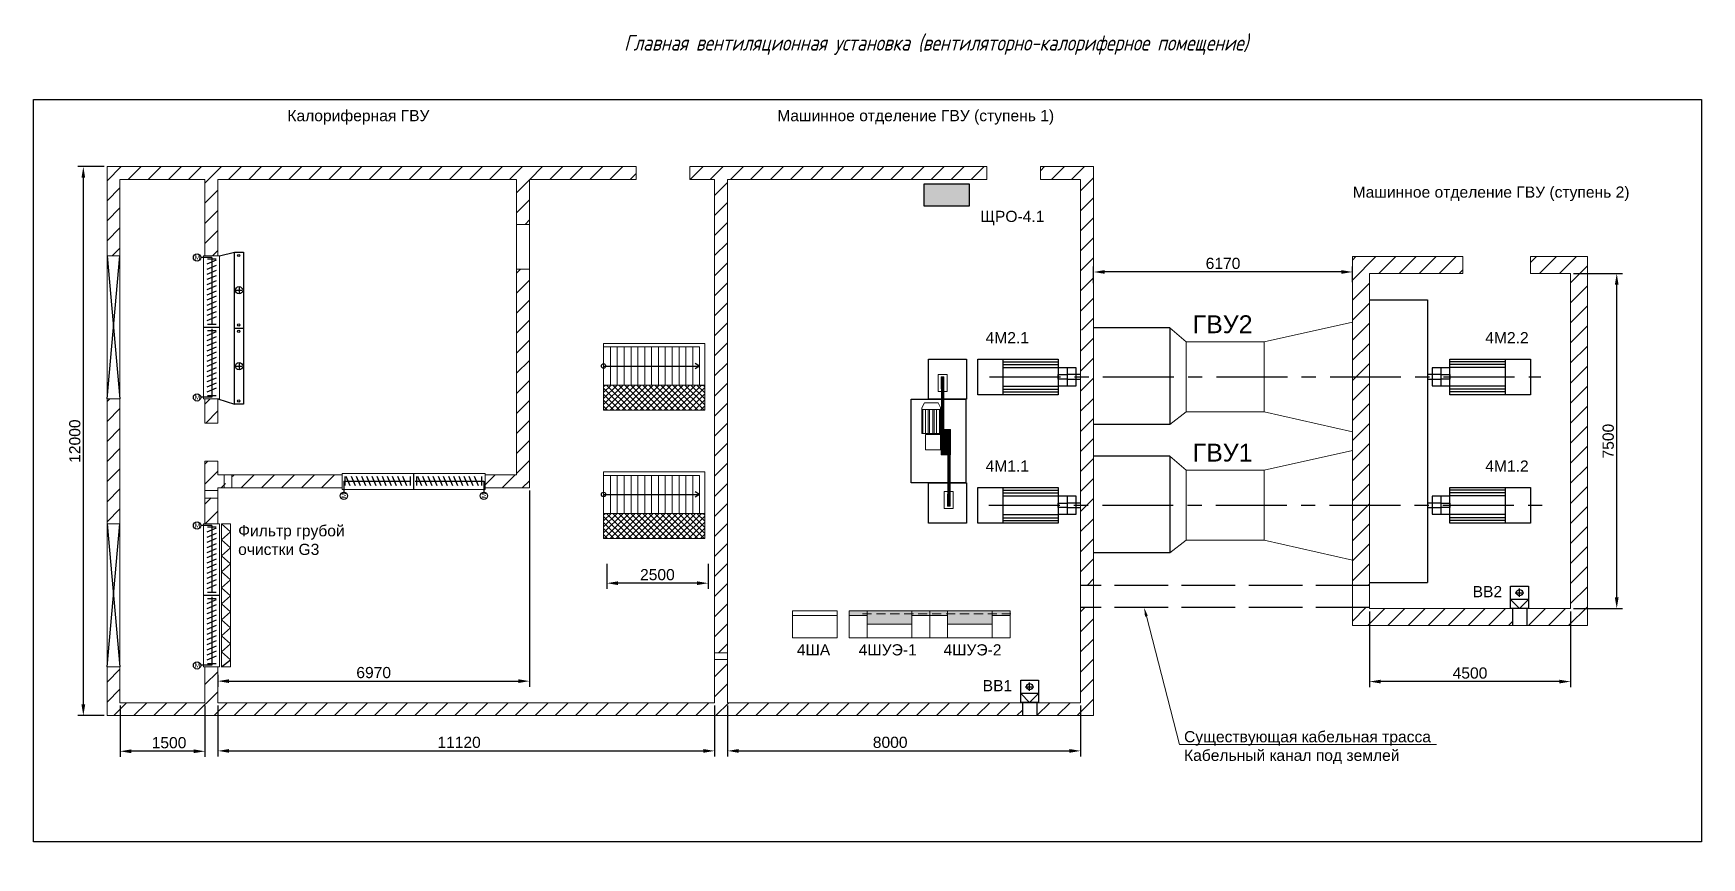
# Model space of a CAD drawing. Header units: millimetres. Extents: x -276 to 1709, y 11 to 936.
# Drawn here: x 870.1 to 1243.3, y 394 to 578.6 of the extents above; entities that cross this region are included whole.
import ezdxf
from ezdxf import colors
from ezdxf.entities.mleader import LeaderData, LeaderLine
from ezdxf.math import Vec2, Vec3

# ---------------------------------------------------------------- set-up
doc = ezdxf.new("R2010")
doc.units = ezdxf.units.MM
doc.linetypes.add('ACAD_ISO02W100', pattern=[15, 12, -3])
doc.linetypes.add('осевая', pattern=[50.8, 31.75, -6.35, 6.35, -6.35])
doc.layers.add('Ethernet', color=18, linetype='Continuous', lineweight=40)
doc.layers.add('поверхность-_14_Технические_сооружения_Здания', color=250, linetype='Continuous')
doc.styles.add('ASU', font='arial.ttf', dxfattribs={"height": 2.5})
doc.styles.get("Standard").update_dxf_attribs({"font": 'arial.ttf'})
doc.styles.add('T_Дренажная_шахта_-Штреки_на_2021г_Стволы_шахты', font='arial.ttf')
doc.styles.add('T_поверхность-_14_Технические_сооружения_Здания', font='arial.ttf')
doc.dimstyles.new('ISO-25', dxfattribs={"dimtxt": 2.5, "dimasz": 2.5, "dimexe": 1.25, "dimexo": 0.625, "dimtad": 1, "dimtxsty": 'Standard', "dimcen": 2.5, "dimadec": 0, "dimazin": 0, "dimtfac": 1, "dimtmove": 0, "dimatfit": 3, "dimfxl": 1, "dimarcsym": 0})
pattern_1 = [(45, (0, 319.0342), (-2.245064, 2.245064), [])]

msp = doc.modelspace()

# ---------------------------------------------------------------- texts
at = {"attachment_point": 1, "style": 'ASU'}
for s, width, insert, char_height in [('Калориферная ГВУ', 72, (926.916, 561.386), 2.5), ('Машинное отделение ГВУ (ступень 1)', 72, (1036.517, 561.386), 2.5), ('Машинное отделение ГВУ (ступень 2)', 72, (1165.226, 544.268), 2.5), ('ЩРО-4.1', 7.7, (1081.927, 538.83), 2.5), ('М', 1.30399, (906.207, 528.911), 1), ('4М2.1', 7.7, (1083.107, 511.666), 2.5), ('4М2.2', 7.7, (1194.884, 511.666), 2.5), ('М', 1.30399, (906.207, 497.582), 1), ('4М1.1', 7.7, (1083.107, 482.928), 2.5), ('4М1.2', 7.7, (1194.884, 482.928), 2.5), ('М', 1.30399, (906.207, 468.911), 1), ('Фильтр грубой очистки G3', 24.83759, (915.9, 468.451), 2.5), ('ВВ2', 7.7, (1192.06, 454.823), 2.5), ('4ША', 7.7, (1040.88, 441.79), 2.5), ('4ШУЭ-1', 7.7, (1054.726, 441.79), 2.5), ('4ШУЭ-2', 7.7, (1073.686, 441.79), 2.5), ('М', 1.30399, (906.207, 437.582), 1), ('ВВ1', 7.7, (1082.46, 433.773), 2.5)]:
    msp.add_mtext_dynamic_manual_height_columns(s, width=width, gutter_width=12.5, heights=[0], dxfattribs=dict(at, insert=insert, char_height=char_height))
at = {"char_height": 1, "attachment_point": 1, "rotation": 90, "style": 'ASU'}
for insert in [(939.015, 474.511), (970.344, 474.511)]:
    msp.add_mtext_dynamic_manual_height_columns('М', width=1.30399, gutter_width=12.5, heights=[0], dxfattribs=dict(at, insert=insert))
at = {"layer": 'Ethernet', "color": 0, "lineweight": 20, "insert": (1002.235, 578.189), "char_height": 3.5, "attachment_point": 1, "style": 'T_Дренажная_шахта_-Штреки_на_2021г_Стволы_шахты'}
msp.add_mtext_dynamic_manual_height_columns('{\\fGOST type A|b0|i1|c204|p34;Главная вентиляционная установка (вентиляторно-калориферное помещение)}', width=150.10024, gutter_width=5378.916, heights=[12.723], dxfattribs=at)
at = {"layer": 'поверхность-_14_Технические_сооружения_Здания', "color": 0, "style": 'T_поверхность-_14_Технические_сооружения_Здания'}
for s, p in [('ГВУ2', (1129.417, 511.43)), ('ГВУ1', (1129.417, 482.692))]:
    msp.add_text(s, height=4, rotation=0.00304, dxfattribs=at).set_placement(p)

# ---------------------------------------------------------------- blocks, each defined once
blk = doc.blocks.new('*D51')
at = {"color": 0, "lineweight": -2, "transparency": 16777216}
for p, q in [((981.07, 476.19), (981.07, 432.28)), ((911.37, 434.94), (911.37, 432.28)), ((913.87, 433.53), (978.57, 433.53))]:
    blk.add_line(p, q, dxfattribs=at)
at = {"color": 0, "transparency": 16777216}
for points in [[(913.87, 433.95), (913.87, 433.12), (911.37, 433.53)], [(978.57, 433.95), (978.57, 433.12), (981.07, 433.53)]]:
    blk.add_solid(points, dxfattribs=at)
at = {"color": 0, "lineweight": 20, "transparency": 16777216, "insert": (946.22, 435.44), "char_height": 2.5, "attachment_point": 5}
blk.add_mtext('6970', dxfattribs=at)
blk = doc.blocks.new('*D52')
at = {"color": 0, "lineweight": -2, "transparency": 16777216}
for p, q in [((998.37, 459.8), (998.37, 454.21)), ((1021.02, 459.8), (1021.02, 454.21)), ((1018.52, 455.46), (1000.87, 455.46))]:
    blk.add_line(p, q, dxfattribs=at)
at = {"color": 0, "transparency": 16777216}
for points in [[(1000.87, 455.88), (1000.87, 455.04), (998.37, 455.46)], [(1018.52, 455.88), (1018.52, 455.04), (1021.02, 455.46)]]:
    blk.add_solid(points, dxfattribs=at)
at = {"color": 0, "lineweight": 20, "transparency": 16777216, "insert": (1009.69, 457.36), "char_height": 2.5, "attachment_point": 5}
blk.add_mtext('2500', dxfattribs=at)
blk = doc.blocks.new('*D53')
at = {"color": 0, "lineweight": -2, "transparency": 16777216}
for p, q in [((885.94, 548.71), (880.02, 548.71)), ((881.27, 428.31), (881.27, 546.21)), ((885.94, 425.81), (880.02, 425.81))]:
    blk.add_line(p, q, dxfattribs=at)
at = {"color": 0, "transparency": 16777216}
for points in [[(880.85, 546.21), (881.68, 546.21), (881.27, 548.71)], [(880.85, 428.31), (881.68, 428.31), (881.27, 425.81)]]:
    blk.add_solid(points, dxfattribs=at)
at = {"color": 0, "lineweight": 20, "transparency": 16777216, "insert": (879.37, 487.26), "char_height": 2.5, "attachment_point": 5, "rotation": 90}
blk.add_mtext('12000', dxfattribs=at)
blk = doc.blocks.new('*D54')
at = {"color": 0, "lineweight": -2, "transparency": 16777216}
for p, q in [((911.37, 428.09), (911.37, 416.67)), ((1022.47, 428.09), (1022.47, 416.67)), ((913.87, 417.92), (1019.97, 417.92))]:
    blk.add_line(p, q, dxfattribs=at)
at = {"color": 0, "transparency": 16777216}
for points in [[(913.87, 418.33), (913.87, 417.5), (911.37, 417.92)], [(1019.97, 418.33), (1019.97, 417.5), (1022.47, 417.92)]]:
    blk.add_solid(points, dxfattribs=at)
at = {"color": 0, "lineweight": 20, "transparency": 16777216, "insert": (965.32, 419.82), "char_height": 2.5, "attachment_point": 5}
blk.add_mtext('11120', dxfattribs=at)
blk = doc.blocks.new('*D55')
at = {"color": 0, "lineweight": -2, "transparency": 16777216}
for p, q in [((889.47, 428.09), (889.47, 416.58)), ((908.47, 428.09), (908.47, 416.58)), ((905.97, 417.83), (891.97, 417.83))]:
    blk.add_line(p, q, dxfattribs=at)
at = {"color": 0, "transparency": 16777216}
for points in [[(891.97, 418.25), (891.97, 417.42), (889.47, 417.83)], [(905.97, 418.25), (905.97, 417.42), (908.47, 417.83)]]:
    blk.add_solid(points, dxfattribs=at)
at = {"color": 0, "lineweight": 20, "transparency": 16777216, "insert": (900.44, 419.74), "char_height": 2.5, "attachment_point": 5}
blk.add_mtext('1500', dxfattribs=at)
blk = doc.blocks.new('*D56')
at = {"color": 0, "lineweight": -2, "transparency": 16777216}
for p, q in [((1168.97, 449.14), (1168.97, 432.18)), ((1213.97, 449.14), (1213.97, 432.18)), ((1211.47, 433.43), (1171.47, 433.43))]:
    blk.add_line(p, q, dxfattribs=at)
at = {"color": 0, "transparency": 16777216}
for points in [[(1171.47, 433.85), (1171.47, 433.02), (1168.97, 433.43)], [(1211.47, 433.85), (1211.47, 433.02), (1213.97, 433.43)]]:
    blk.add_solid(points, dxfattribs=at)
at = {"color": 0, "lineweight": 20, "transparency": 16777216, "insert": (1191.47, 435.34), "char_height": 2.5, "attachment_point": 5}
blk.add_mtext('4500', dxfattribs=at)
blk = doc.blocks.new('*D57')
at = {"color": 0, "lineweight": -2, "transparency": 16777216}
for p, q in [((1214.59, 524.76), (1225.55, 524.76)), ((1224.3, 452.26), (1224.3, 522.26)), ((1214.59, 449.76), (1225.55, 449.76))]:
    blk.add_line(p, q, dxfattribs=at)
at = {"color": 0, "transparency": 16777216}
for points in [[(1223.88, 522.26), (1224.71, 522.26), (1224.3, 524.76)], [(1223.88, 452.26), (1224.71, 452.26), (1224.3, 449.76)]]:
    blk.add_solid(points, dxfattribs=at)
at = {"color": 0, "lineweight": 20, "transparency": 16777216, "insert": (1222.4, 487.26), "char_height": 2.5, "attachment_point": 5, "rotation": 90}
blk.add_mtext('7500', dxfattribs=at)
blk = doc.blocks.new('*D58')
at = {"color": 0, "lineweight": -2, "transparency": 16777216}
for p, q in [((1025.37, 428.09), (1025.37, 416.67)), ((1104.37, 428.09), (1104.37, 416.67)), ((1027.87, 417.92), (1101.87, 417.92))]:
    blk.add_line(p, q, dxfattribs=at)
at = {"color": 0, "transparency": 16777216}
for points in [[(1027.87, 418.33), (1027.87, 417.5), (1025.37, 417.92)], [(1101.87, 418.33), (1101.87, 417.5), (1104.37, 417.92)]]:
    blk.add_solid(points, dxfattribs=at)
at = {"color": 0, "lineweight": 20, "transparency": 16777216, "insert": (1061.76, 419.82), "char_height": 2.5, "attachment_point": 5}
blk.add_mtext('8000', dxfattribs=at)
blk = doc.blocks.new('*D59')
at = {"color": 0, "lineweight": -2, "transparency": 16777216}
for p, q in [((1107.27, 522.66), (1107.27, 526.38)), ((1165.17, 522.86), (1165.17, 526.38)), ((1162.67, 525.13), (1109.77, 525.13))]:
    blk.add_line(p, q, dxfattribs=at)
at = {"color": 0, "transparency": 16777216}
for points in [[(1109.77, 525.55), (1109.77, 524.72), (1107.27, 525.13)], [(1162.67, 525.55), (1162.67, 524.72), (1165.17, 525.13)]]:
    blk.add_solid(points, dxfattribs=at)
at = {"color": 0, "lineweight": 20, "transparency": 16777216, "insert": (1136.22, 527.04), "char_height": 2.5, "attachment_point": 5}
blk.add_mtext('6170', dxfattribs=at)

# ---------------------------------------------------------------- dimensions: what is measured, and where the dimension line sits
at = {"color": 0, "lineweight": 20}
for base, p1, p2, text, picture, middle in [((881.268, 548.71), (886.566, 425.81), (886.566, 548.71), '12000', '*D53', (879.367, 487.26)), ((1224.298, 524.76), (1213.966, 449.76), (1213.966, 524.76), '<>00', '*D57', (1222.397, 487.26))]:
    dim = msp.add_linear_dim(base=base, p1=p1, p2=p2, angle=90, text=text, dimstyle='ISO-25', dxfattribs=at)
    dim.commit()
    dim.dimension.update_dxf_attribs({"geometry": picture, "text_midpoint": middle})
dim = msp.add_linear_dim(base=(1107.266, 525.134), p1=(1165.166, 522.234), p2=(1107.266, 522.034), text='6170', dimstyle='ISO-25', dxfattribs=at)
dim.commit()
dim.dimension.update_dxf_attribs({"geometry": '*D59', "text_midpoint": (1136.216, 527.036)})
for base, p1, p2, text, picture, middle in [((981.066, 433.534), (911.366, 435.562), (981.066, 476.81), '6970', '*D51', (946.216, 433.534)), ((998.366, 455.46), (1021.02, 460.421), (998.366, 460.421), '2500', '*D52', (1009.693, 455.46)), ((1168.966, 433.434), (1213.966, 449.76), (1168.966, 449.76), '<>00', '*D56', (1191.466, 433.434)), ((889.466, 417.834), (908.466, 428.71), (889.466, 428.71), '1500', '*D55', (900.44, 417.834)), ((1022.466, 417.918), (911.366, 428.71), (1022.466, 428.71), '11120', '*D54', (965.323, 417.918)), ((1104.366, 417.918), (1025.366, 428.71), (1104.366, 428.71), '8000', '*D58', (1061.762, 417.918))]:
    dim = msp.add_linear_dim(base=base, p1=p1, p2=p2, text=text, dimstyle='ISO-25', dxfattribs=at)
    dim.commit()
    dim.dimension.update_dxf_attribs({"geometry": picture, "text_midpoint": middle, "dimtype": 160})

# ---------------------------------------------------------------- hatches: boundary and pattern name
at = {"lineweight": 20}
h = msp.add_hatch(dxfattribs=at)
h.set_pattern_fill('ANSI31', color=0)
h.set_pattern_definition(pattern_1)
h.paths.add_polyline_path([(978.166, 535.795), (981.066, 535.795), (981.066, 545.81), (1004.952, 545.81), (1004.952, 548.71), (972.652, 548.71), (886.566, 548.71), (886.566, 545.81), (886.566, 528.76), (889.466, 528.76), (889.466, 545.81), (908.466, 545.81), (908.466, 528.76), (911.366, 528.76), (911.366, 545.81), (978.166, 545.81)])
at = {"linetype": 'ACAD_ISO02W100'}
h = msp.add_hatch(dxfattribs=at)
h.set_pattern_fill('ANSI31', color=0)
h.set_pattern_definition(pattern_1)
h.paths.add_polyline_path([(1107.266, 548.71), (1095.366, 548.71), (1095.366, 545.81), (1104.366, 545.81), (1104.366, 512.315, -0.2258414), (1105.058, 510.86, -0.2258414), (1104.366, 509.406), (1104.366, 501.649), (1107.266, 501.649)])
h.paths.add_polyline_path([(1107.266, 501.649), (1104.366, 501.649), (1104.366, 495.713), (1104.366, 472.91), (1107.266, 472.91)])
h.paths.add_polyline_path([(1107.266, 472.91), (1104.366, 472.91), (1104.366, 465.51, -0.2258414), (1105.058, 464.055, -0.2258414), (1104.366, 462.6), (1104.366, 454.979), (1107.266, 454.979)])
h.paths.add_polyline_path([(1091.369, 425.81), (1091.369, 428.71), (1025.366, 428.71), (1025.366, 438.353), (1022.466, 438.353), (1022.466, 428.71), (988.234, 428.71), (911.366, 428.71), (911.366, 436.76), (908.466, 436.76), (908.466, 428.71), (889.466, 428.71), (889.466, 436.76), (886.566, 436.76), (886.566, 427.26), (886.566, 425.81)])
h.paths.add_polyline_path([(1094.547, 428.71), (1094.547, 425.81), (1107.266, 425.81), (1107.266, 449.985), (1104.366, 449.985), (1104.366, 428.71)])
at = {"lineweight": 20}
h = msp.add_hatch(dxfattribs=at)
h.set_pattern_fill('ANSI31', color=0)
h.set_pattern_definition(pattern_1)
h.paths.add_polyline_path([(1025.366, 545.81), (1083.366, 545.81), (1083.366, 548.71), (1045.952, 548.71), (1016.952, 548.71), (1016.952, 545.81), (1022.466, 545.81), (1022.466, 439.849), (1025.366, 439.849)])
h = msp.add_hatch()
h.set_pattern_fill('ANSI31', color=256, scale=10)
h.set_pattern_definition([(45, (438.1, 298.834), (-22.4506, 22.4506), [])])
h.paths.add_polyline_path([(1079.4, 539.834), (1079.4, 544.834), (1069.4, 544.834), (1069.4, 539.834)])
h = msp.add_hatch(color=256)
h.dxf.hatch_style = 1
h.paths.add_polyline_path([(1079.4, 544.834), (1069.4, 544.834), (1069.4, 539.834), (1079.4, 539.834)])
at = {"linetype": 'ACAD_ISO02W100'}
h = msp.add_hatch(dxfattribs=at)
h.set_pattern_fill('ANSI31', color=0)
h.set_pattern_definition(pattern_1)
h.paths.add_polyline_path([(1168.966, 524.76), (1189.9, 524.76), (1189.9, 528.56), (1165.166, 528.56), (1165.166, 524.76), (1165.166, 501.649), (1168.966, 501.649)], flags=17)
h.paths.add_polyline_path([(1168.966, 501.649), (1165.166, 501.649), (1165.166, 472.91), (1168.966, 472.91)], flags=17)
h.paths.add_polyline_path([(1168.966, 472.91), (1165.166, 472.91), (1165.166, 460.627), (1165.166, 454.979), (1168.966, 454.979)], flags=17)
h.paths.add_polyline_path([(1200.969, 445.96), (1200.969, 449.76), (1168.966, 449.76), (1168.966, 449.985), (1165.166, 449.985), (1165.166, 449.76), (1165.166, 445.96)])
h.paths.add_polyline_path([(1204.147, 449.76), (1204.147, 445.96), (1217.766, 445.96), (1217.766, 449.76), (1217.766, 524.76), (1217.766, 528.56), (1205, 528.56), (1205, 524.76), (1213.966, 524.76), (1213.966, 449.76)])
at = {"lineweight": 20}
h = msp.add_hatch(dxfattribs=at)
h.set_pattern_fill('ANSI31', color=0)
h.set_pattern_definition(pattern_1)
h.paths.add_polyline_path([(978.166, 479.71), (971.166, 479.71), (971.166, 476.81), (981.066, 476.81), (981.066, 479.71), (981.066, 525.779), (978.166, 525.779)])
h = msp.add_hatch(dxfattribs=at)
h.set_pattern_fill('ANSI31', color=0)
h.set_pattern_definition(pattern_1)
h.paths.add_polyline_path([(886.566, 468.76), (889.466, 468.76), (889.466, 496.76), (886.566, 496.76)])
h = msp.add_hatch(dxfattribs=at)
h.set_pattern_fill('ANSI31', color=0)
h.set_pattern_definition(pattern_1)
h.paths.add_polyline_path([(911.366, 496.76), (908.425, 496.76), (908.425, 491.304), (911.366, 491.304)])
h = msp.add_hatch()
h.set_pattern_fill('ANSI37', color=256, scale=0.3)
h.set_pattern_definition([(45, (0, 347.7723), (-0.6735192, 0.6735192), []), (135, (0, 347.7723), (-0.6735192, -0.6735192), [])])
h.paths.add_polyline_path([(1020.302, 499.807), (1019.131, 499.807), (1017.597, 499.807), (1016.062, 499.807), (1014.528, 499.807), (1012.993, 499.807), (1011.459, 499.807), (1009.924, 499.807), (1008.39, 499.807), (1006.855, 499.807), (1005.32, 499.807), (1003.786, 499.807), (1002.251, 499.807), (1000.717, 499.807), (999.182, 499.807), (997.648, 499.807), (997.648, 494.194), (1020.302, 494.194)])
h = msp.add_hatch(dxfattribs=at)
h.set_pattern_fill('ANSI31', color=0)
h.set_pattern_definition(pattern_1)
h.paths.add_polyline_path([(911.366, 482.76), (908.466, 482.76), (908.466, 476.187), (908.474, 476.187), (908.474, 476.096), (911.366, 476.081), (911.366, 476.81), (912.779, 476.81), (912.779, 476.819), (913.097, 476.818), (913.097, 479.71), (911.366, 479.71)])
h = msp.add_hatch(dxfattribs=at)
h.set_pattern_fill('ANSI31', color=0)
h.set_pattern_definition(pattern_1)
h.paths.add_polyline_path([(923.812, 479.71), (914.641, 479.71), (914.641, 476.81), (925.032, 476.81)])
h = msp.add_hatch(dxfattribs=at)
h.set_pattern_fill('ANSI31', color=0)
h.set_pattern_definition(pattern_1)
h.paths.add_polyline_path([(939.166, 479.71), (923.812, 479.71), (925.032, 476.81), (939.166, 476.81)])
h = msp.add_hatch(dxfattribs=at)
h.set_pattern_fill('ANSI31', color=0)
h.set_pattern_definition(pattern_1)
h.paths.add_polyline_path([(911.366, 474.533), (908.466, 474.533), (908.466, 474.482), (908.466, 468.76), (911.366, 468.76)])
h = msp.add_hatch()
h.set_pattern_fill('ANSI37', color=256, scale=0.3)
h.set_pattern_definition([(45, (0, 319.0342), (-0.6735192, 0.6735192), []), (135, (0, 319.0342), (-0.6735192, -0.6735192), [])])
h.paths.add_polyline_path([(1020.302, 471.069), (1019.131, 471.069), (1017.597, 471.069), (1016.062, 471.069), (1014.528, 471.069), (1012.993, 471.069), (1011.459, 471.069), (1009.924, 471.069), (1008.39, 471.069), (1006.855, 471.069), (1005.32, 471.069), (1003.786, 471.069), (1002.251, 471.069), (1000.717, 471.069), (999.182, 471.069), (997.648, 471.069), (997.648, 465.456), (1020.302, 465.456)])
h = msp.add_hatch(color=0, dxfattribs=at)
h.dxf.hatch_style = 1
h.paths.add_polyline_path([(1088.601, 449.26), (1084.601, 449.26), (1084.601, 448.261), (1088.601, 448.262)])
h.paths.add_polyline_path([(1074.601, 449.26), (1070.601, 449.26), (1070.601, 448.257), (1074.601, 448.259)])
h.paths.add_polyline_path([(1070.601, 449.26), (1066.601, 449.26), (1066.601, 448.256), (1070.601, 448.257)])
h.paths.add_polyline_path([(1056.601, 449.26), (1052.601, 449.26), (1052.601, 448.252), (1056.601, 448.254)])
h = msp.add_hatch(color=0, dxfattribs=at)
h.dxf.hatch_style = 1
h.paths.add_polyline_path([(1066.601, 449.26), (1056.601, 449.26), (1056.601, 446.26), (1066.601, 446.26)])
h.paths.add_polyline_path([(1084.601, 449.26), (1074.601, 449.26), (1074.601, 446.26), (1084.601, 446.26)])
at = {"layer": 'Ethernet', "lineweight": 20}
h = msp.add_hatch(color=0, dxfattribs=at)
h.dxf.hatch_style = 1
h.paths.add_polyline_path([(1073.774, 501.637), (1073.194, 501.637), (1073.194, 498.959), (1073.774, 498.959)])
h = msp.add_hatch(color=0, dxfattribs=at)
h.dxf.hatch_style = 1
h.paths.add_polyline_path([(1075.164, 475.418), (1074.584, 475.418), (1074.584, 472.739), (1075.164, 472.739)])

# ---------------------------------------------------------------- linework, layer by layer
at = {"color": 0, "lineweight": 20}
for p, q in [((1004.952, 548.71), (1004.952, 545.81)), ((1016.952, 548.71), (1016.952, 545.81)), ((1083.366, 548.71), (1083.366, 545.81)), ((1095.366, 548.71), (1095.366, 545.81)), ((908.466, 545.81), (889.466, 545.81)), ((978.166, 545.81), (978.166, 525.779)), ((981.066, 545.81), (1004.952, 545.81)), ((981.066, 525.779), (981.066, 545.81)), ((1016.952, 545.81), (1022.466, 545.81)), ((1104.366, 545.81), (1095.366, 545.81)), ((1104.366, 545.81), (1104.366, 495.713)), ((978.166, 535.795), (981.066, 535.795)), ((1189.9, 528.56), (1189.9, 524.76)), ((1205, 528.56), (1205, 524.76)), ((978.166, 525.779), (981.066, 525.779)), ((1124.333, 512.606), (1128, 509.499)), ((1145.4, 509.499), (1165.166, 513.919)), ((908.425, 491.304), (908.425, 496.76)), ((911.366, 491.304), (911.366, 496.76)), ((1128, 493.799), (1124.333, 490.961)), ((1145.4, 493.799), (1165.166, 489.365)), ((911.366, 491.304), (908.425, 491.304)), ((1165.166, 489.365), (1165.166, 485.181)), ((1145.4, 480.76), (1165.166, 485.181)), ((908.466, 482.76), (911.366, 482.76)), ((1124.333, 483.868), (1128, 480.76)), ((912.779, 476.819), (912.779, 479.71)), ((914.484, 479.71), (914.484, 476.819)), ((978.166, 479.71), (971.166, 479.71)), ((908.474, 476.187), (911.366, 476.187)), ((911.366, 474.482), (908.474, 474.482)), ((1128, 465.06), (1124.333, 462.222)), ((1145.4, 465.06), (1165.166, 460.627)), ((1039.898, 448.252), (1049.898, 448.252)), ((1052.601, 448.252), (1056.601, 448.254)), ((1057.593, 448.616), (1055.554, 448.616)), ((1060.712, 448.616), (1058.672, 448.616)), ((1063.83, 448.616), (1061.79, 448.616)), ((1066.948, 448.616), (1064.909, 448.616)), ((1066.948, 448.616), (1064.909, 448.616)), ((1066.601, 448.256), (1074.601, 448.259)), ((1070.066, 448.616), (1068.027, 448.616)), ((1073.184, 448.616), (1071.145, 448.616)), ((1076.302, 448.616), (1074.263, 448.616)), ((1079.42, 448.616), (1077.381, 448.616)), ((1082.539, 448.616), (1080.499, 448.616)), ((1085.657, 448.616), (1083.617, 448.616)), ((1084.601, 448.261), (1088.601, 448.262)), ((1088.775, 448.616), (1086.736, 448.616)), ((1056.601, 446.26), (1066.601, 446.26)), ((1074.601, 446.26), (1084.601, 446.26)), ((1022.454, 439.834), (1025.346, 439.834)), ((1022.466, 428.71), (1022.466, 438.353)), ((1025.366, 438.353), (1022.474, 438.353)), ((1025.366, 438.338), (1025.366, 428.71)), ((1036.574, 425.81), (987.156, 425.81)), ((988.234, 428.71), (1022.466, 428.71)), ((1025.366, 428.71), (1039.121, 428.71))]:
    msp.add_line(p, q, dxfattribs=at)
for p, q in [((911.72, 528.76), (915.1, 529.534)), ((915.449, 521.048), (916.726, 521.048)), ((1168.966, 518.929), (1181.967, 518.929)), ((1181.967, 518.929), (1181.967, 455.627)), ((1124.333, 512.606), (1107.266, 512.606)), ((1124.333, 512.606), (1124.333, 490.961)), ((915.449, 504.048), (916.726, 504.048)), ((997.648, 504.073), (1019.131, 504.073)), ((1019.131, 504.073), (1018.107, 504.672)), ((1019.131, 504.073), (1018.107, 503.473)), ((1101.337, 503.649), (1101.337, 499.649)), ((1184.996, 499.649), (1184.996, 503.649)), ((911.366, 496.76), (915.1, 495.534)), ((1019.131, 499.807), (1020.302, 499.807)), ((1124.333, 490.961), (1107.266, 490.961)), ((1124.333, 483.868), (1107.266, 483.868)), ((1124.333, 483.868), (1124.333, 462.222)), ((997.648, 475.334), (1019.131, 475.334)), ((1019.131, 475.334), (1018.107, 475.934)), ((1019.131, 475.334), (1018.107, 474.735)), ((1101.337, 474.91), (1101.337, 470.91)), ((1184.996, 470.91), (1184.996, 474.91)), ((1019.131, 471.069), (1020.302, 471.069)), ((1124.333, 462.222), (1107.266, 462.222)), ((1168.966, 455.627), (1181.967, 455.627))]:
    msp.add_line(p, q)
at = {"lineweight": 20}
for p, q in [((1020.302, 509.103), (997.648, 509.103)), ((1020.302, 480.365), (997.648, 480.365))]:
    msp.add_line(p, q, dxfattribs=at)
msp.add_lwpolyline([(870.089, 563.757), (1243.288, 563.757), (1243.288, 397.559), (870.089, 397.559)], close=True)
at = {"color": 0, "lineweight": 20}
for points in [[(886.566, 545.81), (886.566, 548.71), (972.652, 548.71)], [(972.652, 548.71), (1004.952, 548.71)], [(1016.952, 548.71), (1045.952, 548.71)], [(1045.952, 548.71), (1083.366, 548.71)], [(1095.366, 548.71), (1107.266, 548.71)], [(1107.266, 548.71), (1107.266, 425.81)], [(886.566, 528.76), (886.566, 547.26)], [(889.466, 545.81), (889.466, 528.76)], [(908.466, 528.76), (908.466, 545.81)], [(911.366, 545.81), (911.366, 528.76)], [(978.166, 545.81), (911.366, 545.81)], [(1004.952, 545.81), (981.066, 545.81)], [(1022.466, 545.81), (1016.952, 545.81)], [(1022.466, 545.81), (1016.952, 545.81)], [(1022.466, 428.71), (1022.466, 545.81)], [(1025.366, 545.81), (1025.366, 428.71)], [(1083.366, 545.81), (1025.366, 545.81)], [(1104.366, 545.81), (1095.366, 545.81)], [(1104.366, 428.71), (1104.366, 545.81)], [(1189.9, 528.56), (1165.166, 528.56), (1165.166, 524.76)], [(1217.766, 524.76), (1217.766, 528.56), (1205, 528.56)], [(978.166, 479.71), (978.166, 525.779)], [(981.066, 525.779), (981.066, 478.26)], [(1165.166, 524.76), (1165.166, 449.76)], [(1205, 524.76), (1213.966, 524.76), (1213.966, 449.76), (1168.966, 449.76), (1168.966, 524.76), (1189.9, 524.76)], [(1168.966, 449.76), (1168.966, 524.76)], [(1168.966, 524.76), (1189.9, 524.76)], [(1208.966, 524.76), (1213.966, 524.76)], [(1213.966, 524.76), (1213.966, 449.76)], [(1217.766, 449.76), (1217.766, 524.76)], [(1128, 509.499), (1145.4, 509.499)], [(1128, 509.499), (1128, 493.799)], [(1145.4, 493.799), (1145.4, 509.499)], [(886.566, 468.76), (886.566, 496.76)], [(889.466, 496.76), (889.466, 468.76)], [(1145.4, 493.799), (1128, 493.799)], [(1165.166, 485.181), (1165.166, 460.627)], [(908.466, 468.76), (908.466, 482.76)], [(911.366, 482.76), (911.366, 479.71)], [(1107.266, 462.222), (1107.266, 483.868)], [(911.366, 479.71), (939.166, 479.71)], [(981.066, 479.71), (981.066, 476.81), (971.166, 476.81)], [(971.166, 479.71), (978.166, 479.71)], [(1107.266, 465.06), (1107.266, 480.76)], [(1128, 480.76), (1145.4, 480.76)], [(1128, 480.76), (1128, 465.06)], [(1145.4, 465.06), (1145.4, 480.76)], [(939.166, 476.81), (911.366, 476.81)], [(911.366, 476.81), (911.366, 468.76)], [(1145.4, 465.06), (1128, 465.06)], [(1165.166, 449.76), (1165.166, 445.96), (1217.766, 445.96), (1217.766, 449.76)], [(1213.966, 449.76), (1168.966, 449.76)], [(886.566, 427.26), (886.566, 436.76)], [(889.466, 436.76), (889.466, 428.71)], [(908.466, 428.71), (908.466, 436.76)], [(911.366, 436.76), (911.366, 428.71)], [(1107.266, 425.81), (886.566, 425.81), (886.566, 428.71)], [(889.466, 428.71), (908.466, 428.71)], [(911.366, 428.71), (1022.466, 428.71)], [(1025.366, 428.71), (1104.366, 428.71)]]:
    msp.add_lwpolyline(points, dxfattribs=at)
for points in [[(1069.4, 544.834), (1079.4, 544.834), (1079.4, 539.834), (1069.4, 539.834), (1069.4, 544.834)], [(886.566, 528.76), (889.466, 496.76)], [(886.566, 496.76), (889.466, 528.76)], [(910.007, 528.403), (907.523, 528.403)], [(908.969, 526.943), (911.045, 527.832)], [(908.969, 525.791), (911.045, 526.68)], [(909.007, 528.055), (911.007, 528.055)], [(910.007, 528.403), (910.007, 513.48)], [(915.1, 529.534), (917.1, 529.534), (917.1, 495.534), (915.1, 495.534), (915.1, 529.534)], [(908.969, 524.64), (911.045, 525.529)], [(908.969, 523.488), (911.045, 524.377)], [(908.969, 522.337), (911.045, 523.226)], [(908.969, 521.185), (911.045, 522.074)], [(908.969, 520.033), (911.045, 520.923)], [(908.969, 518.882), (911.045, 519.771)], [(916.096, 521.678), (916.096, 520.419)], [(908.969, 517.73), (911.045, 518.619)], [(908.969, 516.579), (911.045, 517.468)], [(908.969, 515.427), (911.045, 516.316)], [(908.969, 514.276), (911.045, 515.165)], [(908.112, 512.76), (911.72, 512.76)], [(908.969, 510.943), (911.045, 511.832)], [(909.007, 513.48), (911.007, 513.48)], [(909.007, 512.055), (911.007, 512.055)], [(910.007, 512.403), (910.007, 497.075)], [(915.1, 512.534), (917.1, 512.534)], [(908.969, 509.791), (911.045, 510.68)], [(908.969, 508.64), (911.045, 509.529)], [(908.969, 507.488), (911.045, 508.377)], [(908.969, 506.337), (911.045, 507.226)], [(908.969, 505.185), (911.045, 506.074)], [(908.969, 504.033), (911.045, 504.923)], [(916.096, 504.678), (916.096, 503.419)], [(1078.8, 505.649), (1078.8, 496.649), (1070.3, 496.649), (1070.3, 505.649), (1078.8, 505.649)], [(1099.337, 505.649), (1099.337, 497.649), (1081.337, 497.649), (1081.337, 505.649), (1099.337, 505.649)], [(1086.937, 505.649), (1086.937, 497.649)], [(1086.937, 505.034), (1099.337, 505.034)], [(1086.937, 504.434), (1099.337, 504.434)], [(1186.996, 497.649), (1186.996, 505.649), (1204.996, 505.649), (1204.996, 497.649), (1186.996, 497.649)], [(1199.396, 505.034), (1186.996, 505.034)], [(1199.396, 504.434), (1186.996, 504.434)], [(1199.396, 497.649), (1199.396, 505.649)], [(908.969, 502.882), (911.045, 503.771)], [(908.969, 501.73), (911.045, 502.619)], [(908.969, 500.579), (911.045, 501.468)], [(908.969, 499.427), (911.045, 500.316)], [(1086.937, 503.734), (1099.337, 503.734)], [(1099.337, 503.649), (1099.337, 499.649), (1103.337, 499.649), (1103.337, 503.649), (1099.337, 503.649)], [(1099.337, 502.149), (1101.337, 502.149), (1101.337, 501.149), (1099.337, 501.149), (1099.337, 502.149)], [(1104.366, 502.149), (1101.337, 502.149), (1101.337, 501.149), (1104.366, 501.149)], [(1181.967, 501.149), (1184.996, 501.149), (1184.996, 502.149), (1181.967, 502.149)], [(1186.996, 499.649), (1186.996, 503.649), (1182.996, 503.649), (1182.996, 499.649), (1186.996, 499.649)], [(1186.996, 501.149), (1184.996, 501.149), (1184.996, 502.149), (1186.996, 502.149), (1186.996, 501.149)], [(1199.396, 503.734), (1186.996, 503.734)], [(910.007, 497.075), (907.523, 497.075)], [(908.969, 498.276), (911.045, 499.165)], [(909.007, 497.48), (911.007, 497.48)], [(1078.65, 496.649), (1078.65, 477.91), (1066.45, 477.91), (1066.45, 496.649), (1078.65, 496.649)], [(1086.937, 499.563), (1099.337, 499.563)], [(1086.937, 498.863), (1099.337, 498.863)], [(1086.937, 498.263), (1099.337, 498.263)], [(1199.396, 499.563), (1186.996, 499.563)], [(1199.396, 498.863), (1186.996, 498.863)], [(1199.396, 498.263), (1186.996, 498.263)], [(939.523, 478.311), (954.446, 478.311)], [(939.523, 478.311), (939.523, 475.827)], [(939.871, 477.311), (939.871, 479.311)], [(940.983, 477.273), (940.094, 479.349)], [(942.135, 477.273), (941.246, 479.349)], [(943.286, 477.273), (942.397, 479.349)], [(944.438, 477.273), (943.549, 479.349)], [(945.589, 477.273), (944.7, 479.349)], [(946.741, 477.273), (945.852, 479.349)], [(947.893, 477.273), (947.003, 479.349)], [(949.044, 477.273), (948.155, 479.349)], [(950.196, 477.273), (949.307, 479.349)], [(951.347, 477.273), (950.458, 479.349)], [(952.499, 477.273), (951.61, 479.349)], [(953.65, 477.273), (952.761, 479.349)], [(954.446, 477.311), (954.446, 479.311)], [(955.166, 476.416), (955.166, 480.024)], [(955.523, 478.311), (970.851, 478.311)], [(955.871, 477.311), (955.871, 479.311)], [(956.983, 477.273), (956.094, 479.349)], [(958.135, 477.273), (957.246, 479.349)], [(959.286, 477.273), (958.397, 479.349)], [(960.438, 477.273), (959.549, 479.349)], [(961.589, 477.273), (960.7, 479.349)], [(962.741, 477.273), (961.852, 479.349)], [(963.893, 477.273), (963.003, 479.349)], [(965.044, 477.273), (964.155, 479.349)], [(966.196, 477.273), (965.307, 479.349)], [(967.347, 477.273), (966.458, 479.349)], [(968.499, 477.273), (967.61, 479.349)], [(969.65, 477.273), (968.761, 479.349)], [(970.446, 477.311), (970.446, 479.311)], [(970.851, 478.311), (970.851, 475.827)], [(1078.8, 477.91), (1078.8, 468.91), (1070.3, 468.91), (1070.3, 477.91), (1078.8, 477.91)], [(1099.337, 476.91), (1099.337, 468.91), (1081.337, 468.91), (1081.337, 476.91), (1099.337, 476.91)], [(1086.937, 476.91), (1086.937, 468.91)], [(1086.937, 476.296), (1099.337, 476.296)], [(1086.937, 475.696), (1099.337, 475.696)], [(1086.937, 474.996), (1099.337, 474.996)], [(1099.337, 474.91), (1099.337, 470.91), (1103.337, 470.91), (1103.337, 474.91), (1099.337, 474.91)], [(1186.996, 470.91), (1186.996, 474.91), (1182.996, 474.91), (1182.996, 470.91), (1186.996, 470.91)], [(1186.996, 468.91), (1186.996, 476.91), (1204.996, 476.91), (1204.996, 468.91), (1186.996, 468.91)], [(1199.396, 476.296), (1186.996, 476.296)], [(1199.396, 475.696), (1186.996, 475.696)], [(1199.396, 474.996), (1186.996, 474.996)], [(1199.396, 468.91), (1199.396, 476.91)], [(1086.937, 470.825), (1099.337, 470.825)], [(1099.337, 473.41), (1101.337, 473.41), (1101.337, 472.41), (1099.337, 472.41), (1099.337, 473.41)], [(1104.366, 473.41), (1101.337, 473.41), (1101.337, 472.41), (1104.366, 472.41)], [(1181.967, 472.41), (1184.996, 472.41), (1184.996, 473.41), (1181.967, 473.41)], [(1186.996, 472.41), (1184.996, 472.41), (1184.996, 473.41), (1186.996, 473.41), (1186.996, 472.41)], [(1199.396, 470.825), (1186.996, 470.825)], [(886.566, 468.76), (889.466, 436.76)], [(886.566, 436.76), (889.466, 468.76)], [(910.007, 468.403), (907.523, 468.403)], [(908.969, 466.943), (911.045, 467.832)], [(908.969, 465.791), (911.045, 466.68)], [(909.007, 468.055), (911.007, 468.055)], [(910.007, 468.403), (910.007, 453.48)], [(912.199, 468.724), (914.199, 466.935), (914.199, 466.935)], [(912.199, 465.146), (914.199, 466.935), (914.199, 466.935)], [(1086.937, 470.125), (1099.337, 470.125)], [(1086.937, 469.525), (1099.337, 469.525)], [(1199.396, 470.125), (1186.996, 470.125)], [(1199.396, 469.525), (1186.996, 469.525)], [(908.969, 464.64), (911.045, 465.529)], [(908.969, 463.488), (911.045, 464.377)], [(908.969, 462.337), (911.045, 463.226)], [(912.199, 465.146), (914.199, 463.357), (914.199, 463.357)], [(912.199, 461.568), (914.199, 463.357), (914.199, 463.357)], [(908.969, 461.185), (911.045, 462.074)], [(908.969, 460.033), (911.045, 460.923)], [(908.969, 458.882), (911.045, 459.771)], [(912.199, 461.568), (914.199, 459.779), (914.199, 459.779)], [(912.199, 457.991), (914.199, 459.779), (914.199, 459.779)], [(908.969, 457.73), (911.045, 458.619)], [(908.969, 456.579), (911.045, 457.468)], [(908.969, 455.427), (911.045, 456.316)], [(912.199, 457.991), (914.199, 456.202), (914.199, 456.202)], [(912.199, 454.413), (914.199, 456.202), (914.199, 456.202)], [(908.112, 452.76), (911.72, 452.76)], [(908.969, 454.276), (911.045, 455.165)], [(908.969, 450.943), (911.045, 451.832)], [(909.007, 453.48), (911.007, 453.48)], [(909.007, 452.055), (911.007, 452.055)], [(910.007, 452.403), (910.007, 437.075)], [(912.199, 454.413), (914.199, 452.624), (914.199, 452.624)], [(912.199, 450.835), (914.199, 452.624), (914.199, 452.624)], [(1200.558, 454.817), (1204.558, 454.817)], [(1204.558, 454.817), (1204.558, 449.817), (1200.558, 449.817), (1200.558, 454.817)], [(1204.558, 451.817), (1204.558, 451.817), (1200.558, 451.817)], [(1200.558, 451.817), (1202.558, 449.817), (1204.558, 451.817)], [(1201.577, 453.329), (1203.476, 453.329)], [(1202.527, 452.38), (1202.527, 454.279)], [(908.969, 449.791), (911.045, 450.68)], [(908.969, 448.64), (911.045, 449.529)], [(908.969, 447.488), (911.045, 448.377)], [(912.199, 450.835), (914.199, 449.046), (914.199, 449.046)], [(912.199, 447.257), (914.199, 449.046), (914.199, 449.046)], [(1200.969, 449.817), (1200.969, 445.96)], [(1204.147, 449.817), (1204.147, 445.96)], [(908.969, 446.337), (911.045, 447.226)], [(908.969, 445.185), (911.045, 446.074)], [(908.969, 444.033), (911.045, 444.923)], [(912.199, 447.257), (914.199, 445.469), (914.199, 445.469)], [(912.199, 443.68), (914.199, 445.469), (914.199, 445.469)], [(908.969, 442.882), (911.045, 443.771)], [(908.969, 441.73), (911.045, 442.619)], [(908.969, 440.579), (911.045, 441.468)], [(912.199, 443.68), (914.199, 441.891), (914.199, 441.891)], [(912.199, 440.102), (914.199, 441.891), (914.199, 441.891)], [(910.007, 437.075), (907.523, 437.075)], [(908.969, 439.427), (911.045, 440.316)], [(908.969, 438.276), (911.045, 439.165)], [(909.007, 437.48), (911.007, 437.48)], [(912.199, 440.102), (914.199, 438.313), (914.199, 438.313)], [(912.199, 436.724), (914.199, 438.313), (914.199, 438.313)], [(1090.958, 433.767), (1094.958, 433.767)], [(1094.958, 433.767), (1094.958, 428.767), (1090.958, 428.767), (1090.958, 433.767)], [(1092.927, 431.33), (1092.927, 433.229)], [(1094.958, 430.767), (1094.958, 430.767), (1090.958, 430.767)], [(1090.958, 430.767), (1092.958, 428.767), (1094.958, 430.767)], [(1091.977, 432.279), (1093.876, 432.279)], [(1091.369, 428.767), (1091.369, 425.81)], [(1094.547, 428.767), (1094.547, 425.81)]]:
    msp.add_lwpolyline(points)
for points in [[(889.466, 496.76), (889.466, 528.76), (886.566, 528.76), (886.566, 496.76)], [(911.72, 496.76), (911.72, 528.76), (908.112, 528.76), (908.112, 496.76)], [(971.166, 480.024), (939.166, 480.024), (939.166, 476.416), (971.166, 476.416)], [(889.466, 436.76), (889.466, 468.76), (886.566, 468.76), (886.566, 436.76)], [(911.72, 436.76), (911.72, 468.76), (908.112, 468.76), (908.112, 436.76)], [(914.199, 436.724), (914.199, 468.724), (912.199, 468.724), (912.199, 436.724)], [(1039.898, 449.26), (1039.898, 443.26), (1049.898, 443.26), (1049.898, 449.26)], [(1052.601, 449.26), (1056.601, 449.26), (1056.601, 443.26), (1052.601, 443.26)], [(1056.601, 449.26), (1066.601, 449.26), (1066.601, 443.26), (1056.601, 443.26)], [(1066.601, 449.26), (1070.601, 449.26), (1070.601, 443.26), (1066.601, 443.26)], [(1070.601, 449.26), (1074.601, 449.26), (1074.601, 443.26), (1070.601, 443.26)], [(1074.601, 449.26), (1084.601, 449.26), (1084.601, 443.26), (1074.601, 443.26)], [(1084.601, 449.26), (1088.601, 449.26), (1088.601, 443.26), (1084.601, 443.26)]]:
    msp.add_lwpolyline(points, close=True, dxfattribs=at)
at = {"lineweight": 20}
for points in [[(1020.302, 494.194), (997.648, 494.194), (997.648, 509.103), (1020.302, 509.103)], [(997.648, 499.807), (999.182, 499.807), (999.182, 508.338), (997.648, 508.338)], [(999.182, 499.807), (1000.717, 499.807), (1000.717, 508.338), (999.182, 508.338)], [(1000.717, 499.807), (1002.251, 499.807), (1002.251, 508.338), (1000.717, 508.338)], [(1002.251, 499.807), (1003.786, 499.807), (1003.786, 508.338), (1002.251, 508.338)], [(1003.786, 499.807), (1005.32, 499.807), (1005.32, 508.338), (1003.786, 508.338)], [(1005.32, 499.807), (1006.855, 499.807), (1006.855, 508.338), (1005.32, 508.338)], [(1006.855, 499.807), (1008.39, 499.807), (1008.39, 508.338), (1006.855, 508.338)], [(1008.39, 499.807), (1009.924, 499.807), (1009.924, 508.338), (1008.39, 508.338)], [(1009.924, 499.807), (1011.459, 499.807), (1011.459, 508.338), (1009.924, 508.338)], [(1011.459, 499.807), (1012.993, 499.807), (1012.993, 508.338), (1011.459, 508.338)], [(1012.993, 499.807), (1014.528, 499.807), (1014.528, 508.338), (1012.993, 508.338)], [(1014.528, 499.807), (1016.062, 499.807), (1016.062, 508.338), (1014.528, 508.338)], [(1016.062, 499.807), (1017.597, 499.807), (1017.597, 508.338), (1016.062, 508.338)], [(1017.597, 499.807), (1019.131, 499.807), (1019.131, 508.338), (1017.597, 508.338)], [(1020.302, 465.456), (997.648, 465.456), (997.648, 480.365), (1020.302, 480.365)], [(997.648, 471.069), (999.182, 471.069), (999.182, 479.6), (997.648, 479.6)], [(999.182, 471.069), (1000.717, 471.069), (1000.717, 479.6), (999.182, 479.6)], [(1000.717, 471.069), (1002.251, 471.069), (1002.251, 479.6), (1000.717, 479.6)], [(1002.251, 471.069), (1003.786, 471.069), (1003.786, 479.6), (1002.251, 479.6)], [(1003.786, 471.069), (1005.32, 471.069), (1005.32, 479.6), (1003.786, 479.6)], [(1005.32, 471.069), (1006.855, 471.069), (1006.855, 479.6), (1005.32, 479.6)], [(1006.855, 471.069), (1008.39, 471.069), (1008.39, 479.6), (1006.855, 479.6)], [(1008.39, 471.069), (1009.924, 471.069), (1009.924, 479.6), (1008.39, 479.6)], [(1009.924, 471.069), (1011.459, 471.069), (1011.459, 479.6), (1009.924, 479.6)], [(1011.459, 471.069), (1012.993, 471.069), (1012.993, 479.6), (1011.459, 479.6)], [(1012.993, 471.069), (1014.528, 471.069), (1014.528, 479.6), (1012.993, 479.6)], [(1014.528, 471.069), (1016.062, 471.069), (1016.062, 479.6), (1014.528, 479.6)], [(1016.062, 471.069), (1017.597, 471.069), (1017.597, 479.6), (1016.062, 479.6)], [(1017.597, 471.069), (1019.131, 471.069), (1019.131, 479.6), (1017.597, 479.6)]]:
    msp.add_lwpolyline(points, close=True, dxfattribs=at)
at = {"linetype": 'осевая', "ltscale": 0.5}
for points in [[(1083.955, 501.649), (1207.3, 501.649)], [(1083.825, 472.91), (1208.165, 472.91)]]:
    msp.add_lwpolyline(points, dxfattribs=at)
at = {"linetype": 'ACAD_ISO02W100'}
for points in [[(1168.966, 454.979), (1104.366, 454.979)], [(1168.966, 449.985), (1104.366, 449.985)]]:
    msp.add_lwpolyline(points, dxfattribs=at)
for centre, radius in [((906.704, 528.384), 0.819), ((916.048, 528.821), 0.258), ((916.1, 521.034), 0.819), ((916.048, 513.276), 0.258), ((916.048, 511.821), 0.258), ((916.1, 504.034), 0.819), ((997.648, 504.073), 0.5), ((906.704, 497.056), 0.819), ((916.048, 496.276), 0.258), ((939.542, 475.008), 0.819), ((970.87, 475.008), 0.819), ((997.648, 475.334), 0.5), ((906.704, 468.384), 0.819), ((1202.558, 453.329), 0.705), ((906.704, 437.056), 0.819), ((1092.958, 432.279), 0.705)]:
    msp.add_circle(centre, radius)
at = {"layer": 'Ethernet', "color": 0, "lineweight": 90}
for p, q in [((1073.484, 498.959), (1073.484, 484.134)), ((1073.984, 489.934), (1073.984, 484.121)), ((1074.384, 489.934), (1074.384, 484.121)), ((1074.874, 489.833), (1074.874, 472.84))]:
    msp.add_line(p, q, dxfattribs=at)
at = {"layer": 'Ethernet', "color": 0, "lineweight": 20}
for p, q in [((1068.811, 494.704), (1069.416, 495.816)), ((1068.811, 494.366), (1068.811, 494.704)), ((1073.024, 494.366), (1068.811, 494.366)), ((1069.416, 495.816), (1072.473, 495.816)), ((1072.473, 495.816), (1073.024, 494.775)), ((1073.024, 494.775), (1073.024, 494.366))]:
    msp.add_line(p, q, dxfattribs=at)
for points in [[(1072.48, 502.217), (1074.488, 502.217), (1074.488, 498.379), (1072.48, 498.379)], [(1073.774, 501.637), (1073.194, 501.637), (1073.194, 498.959), (1073.774, 498.959)], [(1068.811, 494.366), (1073.024, 494.366), (1073.024, 488.987), (1068.811, 488.987)], [(1069.059, 494.366), (1072.776, 494.366), (1072.776, 488.987), (1069.059, 488.987)], [(1069.691, 494.366), (1072.144, 494.366), (1072.144, 488.987), (1069.691, 488.987)], [(1070.275, 494.366), (1071.571, 494.366), (1071.571, 488.987), (1070.275, 488.987)], [(1070.559, 494.366), (1071.286, 494.366), (1071.286, 488.987), (1070.559, 488.987)], [(1070.079, 488.987), (1071.766, 488.987), (1071.766, 488.766), (1070.079, 488.766)], [(1075.25, 489.833), (1073.177, 489.833), (1073.177, 484.221), (1075.25, 484.221)], [(1069.647, 488.766), (1073.024, 488.766), (1073.024, 485.288), (1069.647, 485.288)], [(1073.024, 487.156), (1073.177, 487.156), (1073.177, 486.898), (1073.024, 486.898)], [(1073.87, 475.998), (1075.878, 475.998), (1075.878, 472.159), (1073.87, 472.159)], [(1075.164, 475.418), (1074.584, 475.418), (1074.584, 472.739), (1075.164, 472.739)]]:
    msp.add_lwpolyline(points, close=True, dxfattribs=at)

msp.set_redraw_order([(e.dxf.handle, doc.entitydb.next_handle()) for e in msp.query("TEXT MTEXT ATTDEF DIMENSION ARC_DIMENSION")])  # texts and dimensions are drawn at this point

# ---------------------------------------------------------------- leaders
ml = msp.add_multileader_mtext('Standard')
ml.set_content('Существующая кабельная трасса\\PКабельный канал под землей', color=256, style='ASU')
ml.set_leader_properties(color=256, linetype='ByLayer', lineweight=18)
ml.build(insert=Vec2(0, 0))
ml.multileader.update_dxf_attribs({"has_dogleg": 0, "text_left_attachment_type": 6, "text_right_attachment_type": 6, "dogleg_length": 0.36, "arrow_head_size": 2})
ctx = ml.context
ctx.base_point, ctx.char_height, ctx.arrow_head_size, ctx.landing_gap_size, ctx.plane_origin = Vec3(1126.5, 419.334), 2.5, 2, 1, Vec3(1107.456, 440.264)
ctx.left_attachment, ctx.right_attachment = 6, 6
notes = []
notes.append((ctx, [(0, (1, 1, 0), (1126.14, 419.334), (1, 0), 0.36, [(0, [(1118.582, 449.985)], 0, [])])]))
ctx.mtext.insert, ctx.mtext.flow_direction = Vec3(1127.5, 422.347), 5
for ctx, leaders in notes:
    for number, flags, end, landing, length, lines in leaders:
        leader = LeaderData()
        leader.index, (leader.has_last_leader_line, leader.has_dogleg_vector, leader.attachment_direction) = number, flags
        leader.last_leader_point, leader.dogleg_vector, leader.dogleg_length = Vec3(end), Vec3(landing), length
        for number, points, colour, breaks in lines:
            line = LeaderLine()
            line.index, line.vertices, line.color, line.breaks = number, Vec3.list(points), colors.encode_raw_color(colour), breaks
            leader.lines.append(line)
        ctx.leaders.append(leader)

doc.saveas('drawing.dxf')
